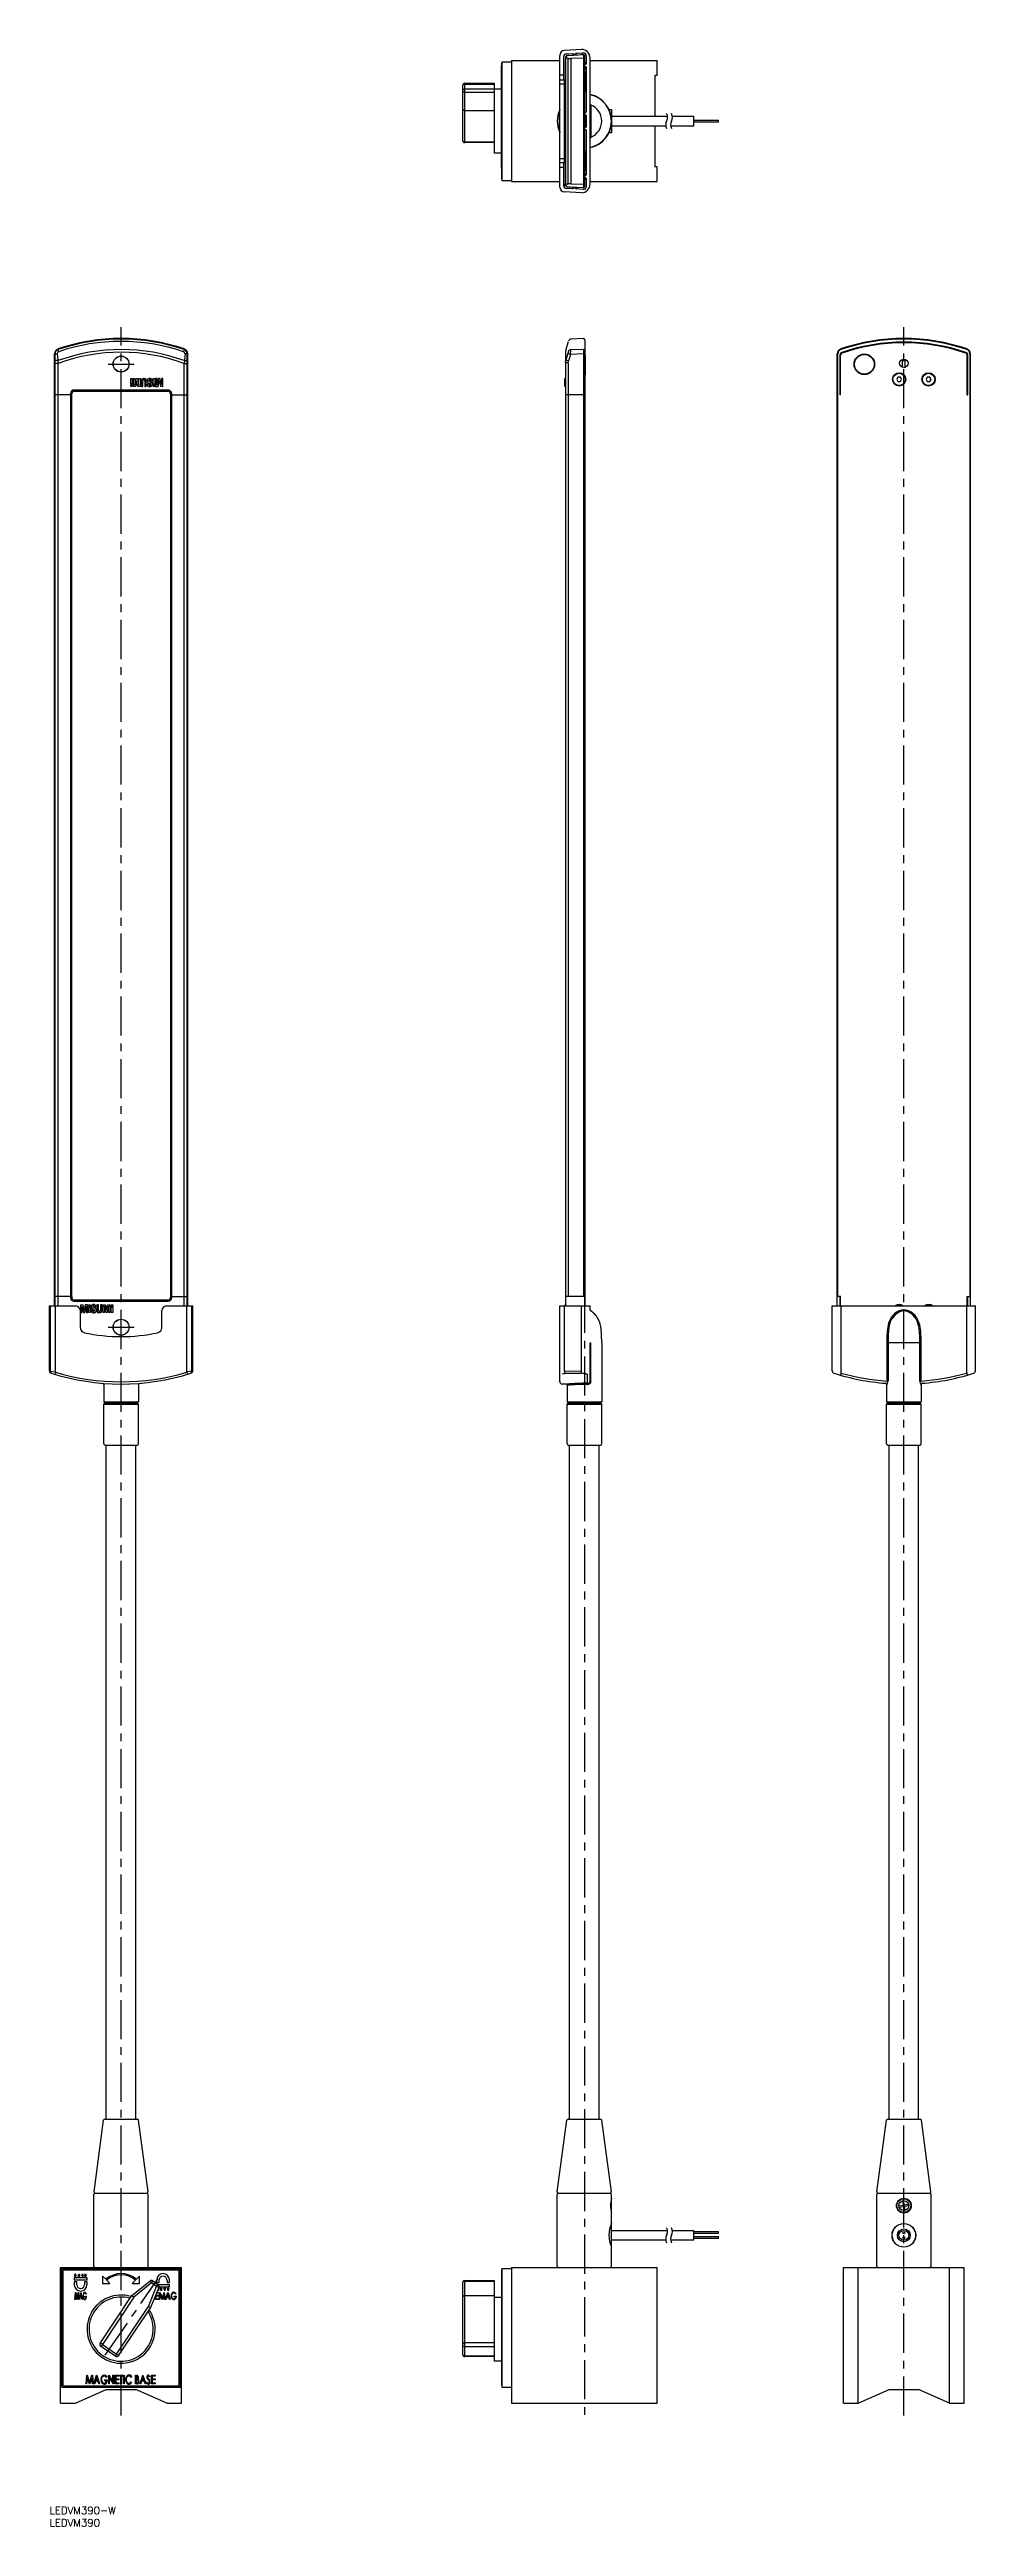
# Model space of a CAD drawing. Extents: x 0 to 375, y -8 to 995.
import ezdxf
from ezdxf.enums import TextEntityAlignment as Align

# ---------------------------------------------------------------- set-up
doc = ezdxf.new("R2010")
doc.units = 0
doc.header["$LTSCALE"] = 0.5
doc.linetypes.add('CENTER', pattern=[50.8, 31.75, -6.35, 6.35, -6.35])
doc.layers.get('0').update_dxf_attribs({"linetype": 'CONTINUOUS'})
doc.layers.add('CENTER', color=1, linetype='CENTER')
doc.styles.get("Standard").update_dxf_attribs({"font": 'txt.shx', "height": 3, "bigfont": 'bigfont.shx'})

msp = doc.modelspace()

# ---------------------------------------------------------------- texts
at = {"color": 7, "linetype": 'CONTINUOUS'}
for s, p in [('LEDVM390-W', (0, 0)), ('LEDVM390', (0, -5))]:
    msp.add_text(s, height=3, dxfattribs=at).set_placement(p, align=Align.TOP_LEFT)

# ---------------------------------------------------------------- linework, layer by layer
at = {"color": 7, "linetype": 'CONTINUOUS'}
for p, q in [((215.5, 995), (208.6, 994.6)), ((209.3, 993.2), (212, 993.4)), ((210.3, 992.6), (216.3, 992.9)), ((211.6, 993), (212, 993.4)), ((212.1, 993), (212.2, 993.2)), ((212.2, 993), (212.1, 993)), ((212.2, 993), (212.2, 993.2)), ((213.2, 993.1), (212.2, 993)), ((213.2, 993.3), (213.2, 993.1)), ((213.2, 993.3), (213.4, 993.1)), ((213.4, 993.1), (213.2, 993.1)), ((213.4, 993.5), (216.3, 993.6)), ((213.4, 993.5), (213.8, 993.1)), ((215.7, 992.9), (216.3, 993.6)), ((216.3, 992.9), (216.3, 939)), ((183.1, 989.5), (183.1, 942.5)), ((183.1, 989.5), (183.2, 989.5)), ((183.1, 988.4), (183.1, 988.4)), ((183.1, 947), (183.1, 988.4)), ((183.1, 988.2), (183.1, 988.2)), ((183.1, 987.3), (183.1, 987.3)), ((183.1, 986.2), (183.1, 986.2)), ((183.1, 985.8), (183.1, 985.8)), ((183.1, 985.5), (183.1, 985.5)), ((183.1, 985.5), (183.1, 985.5)), ((183.2, 990), (183.2, 942)), ((183.2, 990), (187.2, 990)), ((187.2, 990.5), (187.2, 941.5)), ((187.2, 990.5), (206.7, 990.5)), ((206.7, 939.3), (206.7, 992.6)), ((206.7, 984.7), (208.3, 984.7)), ((208.3, 982.7), (208.3, 992.2)), ((209, 940.5), (209, 991.4)), ((209.2, 991.5), (209.9, 991.6)), ((209.2, 940.4), (209.2, 991.5)), ((210.1, 940.9), (210.1, 991)), ((216.3, 991.5), (211.2, 991.3)), ((211.2, 991.3), (211.2, 940.6)), ((216.3, 991.5), (216.3, 991.5)), ((216.8, 939.5), (216.8, 992.4)), ((216.8, 989.8), (217.4, 989.2)), ((216.8, 989.4), (217.2, 989)), ((216.8, 989), (217.2, 989)), ((217.2, 988), (216.8, 988)), ((217.2, 988), (216.8, 987.6)), ((217.4, 987.8), (216.8, 987.2)), ((216.8, 986), (217.1, 986)), ((217.1, 982), (217.1, 986)), ((217.4, 992.6), (217.4, 989.2)), ((217.4, 987.8), (217.4, 969.7)), ((219, 940.5), (219, 991.5)), ((219, 990.5), (246.2, 990.5)), ((246.2, 984.5), (245.2, 984.5)), ((245.2, 984.5), (245.2, 968)), ((246.2, 984.5), (246.2, 990.5)), ((167.3, 980.3), (167.3, 958.3)), ((168.2, 980.9), (180.2, 980.9)), ((168.3, 981.3), (180.2, 981.3)), ((168.3, 978.9), (168.3, 980.9)), ((180.2, 978.9), (168.3, 978.9)), ((168.3, 977.7), (168.3, 978.9)), ((168.3, 977.7), (180.2, 977.7)), ((168.3, 970.3), (168.3, 977.7)), ((180.2, 981.3), (180.2, 953)), ((180.2, 979), (183.1, 979)), ((183.1, 980.4), (183.1, 980.4)), ((183.1, 979.9), (183.1, 979.9)), ((183.1, 979.7), (183.1, 979.7)), ((183.1, 979.5), (183.1, 979.5)), ((183.1, 978.8), (183.1, 978.8)), ((183.1, 978.1), (183.1, 978.1)), ((183.1, 977.7), (183.1, 977.7)), ((183.1, 973.5), (183.1, 973.5)), ((206.7, 982.7), (208.6, 982.7)), ((206.7, 981.1), (208.6, 981.1)), ((208.6, 981.1), (208.6, 982.7)), ((208.6, 950.8), (208.6, 981.1)), ((209, 982.6), (208.8, 982.6)), ((208.8, 982.6), (208.8, 982)), ((209, 982), (208.8, 982)), ((208.8, 982), (208.8, 981.4)), ((209, 981.4), (208.8, 981.4)), ((208.8, 981.4), (208.8, 980.9)), ((209, 980.9), (208.8, 980.9)), ((208.8, 980.9), (208.8, 980.4)), ((208.8, 980.4), (208.8, 979.8)), ((209, 980.4), (208.8, 980.4)), ((209, 979.8), (208.8, 979.8)), ((208.8, 979.3), (209, 979.3)), ((208.8, 978.7), (208.8, 979.3)), ((208.8, 978.7), (209, 978.7)), ((209, 978.4), (208.8, 978.4)), ((208.8, 976.3), (208.8, 978.4)), ((209, 977.3), (208.8, 977.3)), ((209, 976.3), (208.8, 976.3)), ((208.8, 976), (209, 976)), ((208.8, 973.9), (208.8, 976)), ((209, 973.9), (208.8, 973.9)), ((208.8, 973.5), (209, 973.5)), ((208.8, 972.9), (208.8, 973.5)), ((208.8, 972.3), (208.8, 972.9)), ((208.8, 972.9), (209, 972.9)), ((217.1, 978), (216.8, 978)), ((217.1, 978), (217.1, 982)), ((168.2, 970.3), (180.2, 970.3)), ((168.3, 957.5), (168.3, 970.3)), ((183.1, 972.2), (183.1, 972.2)), ((208.8, 972.3), (209, 972.3)), ((208.8, 971.8), (208.8, 972.3)), ((208.8, 971.8), (209, 971.8)), ((208.8, 971.3), (208.8, 971.8)), ((208.8, 971.3), (209, 971.3)), ((208.8, 970.7), (208.8, 971.3)), ((208.8, 970.7), (209, 970.7)), ((208.8, 969.6), (208.8, 970.2)), ((208.8, 970.2), (209, 970.2)), ((208.8, 969.6), (209, 969.6)), ((216.8, 969.7), (217.4, 969.7)), ((216.8, 969.5), (217.2, 969.5)), ((217.2, 968.5), (216.8, 968.5)), ((216.8, 963.5), (217.2, 963.5)), ((217.4, 968.3), (217, 967.9)), ((217, 967.9), (217, 964.1)), ((217, 964.1), (217.4, 963.7)), ((217.4, 968.3), (217.4, 963.7)), ((219, 969.2), (219.3, 968.9)), ((219, 967.5), (219.3, 967.5)), ((219.3, 963), (219, 962.7)), ((219.3, 972.4), (219.3, 959.5)), ((226.6, 970.7), (227.7, 970.7)), ((227.7, 967.9), (227.4, 968.3)), ((227.7, 964), (227.4, 963.7)), ((227.7, 970.7), (227.7, 961.2)), ((227.7, 968), (250.3, 968)), ((249.7, 964), (227.7, 964)), ((245.2, 964), (245.2, 947.5)), ((261, 964), (251.7, 964)), ((252.3, 968), (261, 968)), ((261, 964), (261, 968)), ((261, 966.4), (271, 966.4)), ((271, 965.6), (261, 965.6)), ((271, 965.6), (271, 966.4)), ((180.2, 957.5), (168.2, 957.5)), ((180.2, 957.3), (168.3, 957.3)), ((183.1, 953), (180.2, 953)), ((183.1, 959.7), (183.1, 959.7)), ((183.1, 958.5), (183.1, 958.5)), ((208.8, 961.7), (208.8, 962.3)), ((208.8, 962.3), (209, 962.3)), ((209, 961.7), (208.8, 961.7)), ((208.8, 958.4), (208.8, 961.2)), ((208.8, 961.2), (209, 961.2)), ((208.8, 960.3), (209, 960.3)), ((208.8, 959.8), (209, 959.8)), ((208.8, 959.4), (209, 959.4)), ((208.8, 958.4), (209, 958.4)), ((209, 958), (208.8, 958)), ((208.8, 958), (208.8, 956)), ((209, 957.4), (208.8, 957.4)), ((209, 956.6), (208.8, 956.6)), ((209, 956), (208.8, 956)), ((208.8, 955.7), (209, 955.7)), ((208.8, 953.6), (208.8, 955.7)), ((209, 955.6), (208.8, 955.6)), ((209, 954.6), (208.8, 954.6)), ((209, 953.6), (208.8, 953.6)), ((209, 953.6), (208.8, 953.6)), ((208.8, 952.6), (208.8, 953.2)), ((208.8, 953.2), (209, 953.2)), ((217.2, 962.5), (216.8, 962.5)), ((217.4, 962.3), (216.8, 962.3)), ((216.8, 954), (217.1, 954)), ((217.1, 950), (217.1, 954)), ((217.4, 962.3), (217.4, 944.2)), ((227.7, 961.2), (226.6, 961.2)), ((183.1, 952.2), (183.1, 952.2)), ((183.1, 952), (183.1, 952)), ((183.1, 951.8), (183.1, 951.8)), ((183.1, 951.3), (183.1, 951.3)), ((183.1, 951.1), (183.1, 951.1)), ((183.1, 950.8), (183.1, 950.8)), ((183.1, 950.6), (183.1, 950.6)), ((183.1, 950.1), (183.1, 950.1)), ((183.1, 949.9), (183.1, 949.9)), ((183.1, 949.4), (183.1, 949.4)), ((183.1, 949.2), (183.1, 949.2)), ((183.1, 948.7), (183.1, 948.7)), ((183.1, 948.5), (183.1, 948.5)), ((183.1, 947.9), (183.1, 947.9)), ((183.1, 947.7), (183.1, 947.7)), ((183.1, 947.2), (183.1, 947.2)), ((183.1, 947), (183.1, 947)), ((206.7, 950.8), (208.6, 950.8)), ((206.7, 949.2), (208.6, 949.2)), ((208.3, 947.2), (206.7, 947.2)), ((208.3, 939.7), (208.3, 949.2)), ((208.6, 949.2), (208.6, 950.8)), ((209, 952.6), (208.8, 952.6)), ((209, 952.1), (208.8, 952.1)), ((208.8, 949.3), (208.8, 952.1)), ((209, 951.2), (208.8, 951.2)), ((209, 950.7), (208.8, 950.7)), ((209, 950.3), (208.8, 950.3)), ((208.8, 949.3), (209, 949.3)), ((217.1, 946), (216.8, 946)), ((216.8, 944.8), (217.4, 944.2)), ((216.8, 944.4), (217.2, 944)), ((216.8, 944), (217.2, 944)), ((217.2, 943), (216.8, 943)), ((217.2, 943), (216.8, 942.6)), ((217.1, 946), (217.1, 950)), ((246.2, 947.5), (245.2, 947.5)), ((246.2, 941.5), (246.2, 947.5)), ((183.1, 942.5), (183.2, 942.5)), ((183.2, 942), (187.2, 942)), ((187.2, 941.5), (206.7, 941.5)), ((208.3, 939.7), (209, 940.4)), ((215.5, 937), (208.6, 937.3)), ((209, 940.5), (209.2, 940.4)), ((209.9, 940.4), (209.2, 940.4)), ((212, 938.6), (209.3, 938.7)), ((211, 939.3), (210.1, 939.3)), ((216.3, 939), (211, 939.3)), ((216.3, 939), (211, 939.3)), ((211.2, 940.6), (216.3, 940.4)), ((212, 938.6), (211.7, 938.9)), ((212.2, 938.8), (212.1, 938.9)), ((212.1, 938.9), (212.2, 938.9)), ((212.2, 938.9), (213.2, 938.9)), ((212.2, 938.8), (212.2, 938.9)), ((213.2, 938.9), (213.2, 938.7)), ((213.4, 938.9), (213.2, 938.7)), ((213.2, 938.9), (213.4, 938.9)), ((213.8, 938.8), (213.4, 938.5)), ((216.3, 938.3), (213.4, 938.5)), ((216.3, 940.4), (216.3, 940.4)), ((217.4, 942.8), (216.8, 942.2)), ((217.4, 942.8), (217.4, 939.3)), ((219, 941.5), (246.2, 941.5)), ((3.4, 873.7), (3.7, 872.6)), ((54.6, 873.7), (54.3, 872.6)), ((209.2, 873.2), (210.2, 876.8)), ((210.2, 872.7), (209.2, 869.3)), ((211, 871.5), (211.2, 873.5)), ((211.2, 873.5), (216.3, 873.6)), ((216.3, 877.9), (211.3, 877.7)), ((216.3, 873.6), (216.3, 873.6)), ((216.3, 873.6), (216.3, 855.1)), ((216.8, 877.4), (216.8, 486.2)), ((320.5, 873.7), (320.6, 873.4)), ((371.8, 873.7), (371.7, 873.4)), ((2, 486.2), (2, 871.8)), ((2, 871.8), (3.1, 871.8)), ((2.3, 867.8), (2.3, 871.8)), ((3.4, 869), (2.3, 869)), ((3.5, 867.8), (2.3, 867.8)), ((2.3, 486.2), (2.3, 867.8)), ((3.1, 871.8), (3.5, 867.8)), ((3.5, 486.2), (3.5, 867.8)), ((54.9, 871.8), (54.5, 867.8)), ((54.5, 486.2), (54.5, 867.8)), ((54.5, 867.8), (55.7, 867.8)), ((54.6, 869), (55.7, 869)), ((56, 871.8), (54.9, 871.8)), ((55.7, 867.8), (55.7, 871.8)), ((55.7, 486.2), (55.7, 867.8)), ((56, 486.2), (56, 871.8)), ((209, 872.1), (209, 486.2)), ((209, 868.1), (209.2, 869.3)), ((210.1, 868.1), (209, 868.1)), ((209.2, 869.3), (210.3, 868.9)), ((211, 871.5), (209.9, 871.9)), ((210.1, 868.1), (210.3, 868.9)), ((210.1, 868.1), (210.1, 855.1)), ((211, 871.5), (210.3, 868.9)), ((216.3, 871.7), (211, 871.5)), ((216.8, 871.7), (216.3, 871.7)), ((216.8, 871.2), (217.1, 871.2)), ((217.1, 863.2), (216.8, 863.2)), ((217.1, 863.2), (217.1, 871.2)), ((319.1, 486.2), (319.1, 871.8)), ((319.1, 871.8), (319.4, 871.8)), ((319.4, 490.1), (319.4, 871.8)), ((320.3, 855.1), (320.3, 871.4)), ((320.3, 871.4), (320.5, 871.3)), ((320.5, 855.1), (320.5, 871.3)), ((345.6, 866.3), (345.6, 869.5)), ((346.1, 866.2), (346.6, 866.3)), ((346.6, 866.3), (346.6, 869.5)), ((372, 871.4), (371.7, 871.3)), ((371.7, 855.1), (371.7, 871.3)), ((372, 855.1), (372, 871.4)), ((373.1, 871.8), (372.9, 871.8)), ((372.9, 490.1), (372.9, 871.8)), ((373.1, 486.2), (373.1, 871.8)), ((9, 855.1), (2, 855.1)), ((8.5, 855.1), (8.5, 855.6)), ((8.5, 855.6), (9, 855.6)), ((8.5, 855.1), (8.5, 490.1)), ((9, 855.1), (9, 855.6)), ((9, 855.6), (9, 855.6)), ((9, 855.1), (9, 855.6)), ((9, 490.1), (9, 855.1)), ((48, 857.1), (10, 857.1)), ((10, 857.1), (10, 856.6)), ((10, 856.6), (48, 856.6)), ((10, 856.6), (10, 856.6)), ((10, 856.6), (48, 856.6)), ((32.9, 859.5), (32.9, 861.7)), ((32.9, 861.7), (33.5, 861.7)), ((33.5, 859.5), (32.9, 859.5)), ((32.9, 859.2), (33.5, 859.2)), ((32.9, 858.5), (32.9, 859.2)), ((33.5, 858.5), (32.9, 858.5)), ((33.5, 861.7), (33.5, 859.5)), ((33.5, 859.2), (33.5, 858.5)), ((34, 858.5), (34, 861.7)), ((34, 861.7), (34.5, 861.7)), ((34.9, 858.5), (34, 858.5)), ((34.5, 861.7), (34.5, 859.1)), ((34.5, 859.1), (35.1, 861.7)), ((35.3, 860.8), (34.9, 858.5)), ((35.1, 861.7), (35.6, 861.7)), ((35.8, 858.5), (35.3, 860.8)), ((35.6, 861.7), (36.2, 859.1)), ((36.8, 858.5), (35.8, 858.5)), ((36.2, 859.1), (36.2, 861.7)), ((36.2, 861.7), (36.8, 861.7)), ((36.8, 861.7), (36.8, 858.5)), ((37.2, 860.7), (37.2, 858.5)), ((37.2, 858.5), (37.8, 858.5)), ((37.8, 858.5), (37.8, 860.7)), ((38.6, 860.7), (38.6, 858.5)), ((38.6, 858.5), (39.2, 858.5)), ((39.2, 858.5), (39.2, 860.7)), ((39.6, 859.4), (39.6, 859.2)), ((40.2, 859.4), (39.6, 859.4)), ((40.1, 859.9), (40.6, 859.7)), ((40.2, 859.4), (40.3, 859.3)), ((41, 860.8), (41, 860.7)), ((41, 860.7), (41.6, 860.7)), ((41.6, 860.7), (41.6, 860.8)), ((42, 861.7), (42.6, 861.7)), ((42, 859.5), (42, 861.7)), ((42.6, 859.5), (42, 859.5)), ((42, 858.5), (42, 859.2)), ((42, 859.2), (42.6, 859.2)), ((42.6, 858.5), (42, 858.5)), ((42.6, 861.7), (42.6, 859.5)), ((42.6, 859.2), (42.6, 858.5)), ((43, 861.7), (43, 858.5)), ((43.6, 861.7), (43, 861.7)), ((43, 858.5), (44, 858.5)), ((43.6, 859.1), (43.6, 861.7)), ((44.2, 861.7), (43.6, 859.1)), ((44, 858.5), (44.5, 860.8)), ((44.7, 861.7), (44.2, 861.7)), ((44.5, 860.8), (44.9, 858.5)), ((45.3, 859.2), (44.7, 861.7)), ((45.9, 858.5), (44.9, 858.5)), ((45.9, 861.7), (45.3, 861.7)), ((45.3, 861.7), (45.3, 859.2)), ((45.9, 858.5), (45.9, 861.7)), ((48, 857.1), (48, 856.6)), ((48, 856.6), (48, 856.6)), ((49, 855.6), (49, 855.1)), ((49, 855.6), (49, 855.6)), ((49, 855.6), (49, 855.1)), ((49.5, 855.6), (49, 855.6)), ((49, 855.1), (49, 490.1)), ((49, 855.1), (56, 855.1)), ((49.5, 855.1), (49.5, 855.6)), ((49.5, 490.1), (49.5, 855.1)), ((208.8, 861.7), (209, 861.7)), ((208.8, 861.7), (209, 861.7)), ((208.8, 859.5), (208.8, 861.7)), ((209, 861.7), (208.8, 861.7)), ((208.8, 859.2), (208.8, 859.5)), ((208.8, 859.5), (209, 859.5)), ((208.8, 858.5), (208.8, 859.2)), ((208.8, 859.2), (209, 859.2)), ((208.8, 858.5), (209, 858.5)), ((209, 858.5), (208.8, 858.5)), ((210.1, 855.1), (209, 855.1)), ((210.1, 855.1), (210.1, 490.1)), ((216.3, 855.1), (210.1, 855.1)), ((216.3, 855.1), (210.1, 855.1)), ((216.3, 855.1), (216.3, 490.1)), ((216.3, 855.1), (216.8, 855.1)), ((320.5, 855.1), (320.3, 855.1)), ((343.7, 862.3), (343.2, 861.4)), ((343.2, 861.4), (343.7, 860.5)), ((344.7, 862.3), (343.7, 862.3)), ((343.7, 860.5), (344.7, 860.5)), ((345.2, 861.4), (344.7, 862.3)), ((344.7, 860.5), (345.2, 861.4)), ((355.6, 862.3), (355.1, 861.4)), ((355.1, 861.4), (355.6, 860.5)), ((356.6, 862.3), (355.6, 862.3)), ((355.6, 860.5), (356.6, 860.5)), ((357.1, 861.4), (356.6, 862.3)), ((356.6, 860.5), (357.1, 861.4)), ((371.7, 855.1), (372, 855.1)), ((0, 459.9), (0, 486.2)), ((0, 486.2), (10.5, 486.2)), ((0.4, 459.8), (0.4, 486.2)), ((9, 490.1), (2, 490.1)), ((2.4, 459.5), (2.4, 486.2)), ((8.5, 490.1), (8.5, 489.6)), ((8.5, 489.6), (9, 489.6)), ((9, 490.1), (9, 489.6)), ((9, 489.6), (9, 490.1)), ((9, 489.6), (9, 489.6)), ((48, 488.6), (10, 488.6)), ((10, 488.6), (10, 488.6)), ((48, 488.6), (10, 488.6)), ((10, 488.6), (10, 488.1)), ((10, 488.1), (48, 488.1)), ((12.5, 477.4), (12.5, 484.2)), ((12.6, 486.7), (12.6, 483.5)), ((12.6, 486.7), (13.6, 486.7)), ((12.6, 483.5), (13.2, 483.5)), ((13.2, 486), (13.8, 483.5)), ((13.2, 483.5), (13.2, 486)), ((14, 484.5), (13.6, 486.7)), ((13.8, 483.5), (14.3, 483.5)), ((14.5, 486.7), (14, 484.5)), ((14.3, 483.5), (14.8, 486.1)), ((15.4, 486.7), (14.5, 486.7)), ((14.8, 486.1), (14.8, 483.5)), ((14.8, 483.5), (15.4, 483.5)), ((15.4, 483.5), (15.4, 486.7)), ((15.9, 486), (15.9, 486.7)), ((15.9, 486.7), (16.5, 486.7)), ((16.5, 486), (15.9, 486)), ((15.9, 485.7), (16.5, 485.7)), ((15.9, 483.5), (15.9, 485.7)), ((16.5, 483.5), (15.9, 483.5)), ((16.5, 486.7), (16.5, 486)), ((16.5, 485.7), (16.5, 483.5)), ((16.8, 484.5), (16.8, 484.4)), ((17.5, 484.5), (16.8, 484.5)), ((17.4, 485), (17.9, 484.8)), ((17.5, 484.4), (17.5, 484.5)), ((17.5, 484.3), (17.5, 484.4)), ((18.3, 485.3), (17.8, 485.5)), ((18.2, 485.8), (18.2, 485.9)), ((18.2, 485.8), (18.8, 485.8)), ((18.8, 485.8), (18.8, 485.9)), ((19.2, 486.7), (19.2, 484.5)), ((19.9, 486.7), (19.2, 486.7)), ((19.9, 484.5), (19.9, 486.7)), ((20.6, 486.7), (20.6, 484.5)), ((21.3, 486.7), (20.6, 486.7)), ((21.3, 484.5), (21.3, 486.7)), ((21.7, 483.5), (21.7, 486.7)), ((21.7, 486.7), (22.7, 486.7)), ((22.3, 483.5), (21.7, 483.5)), ((22.3, 486.1), (22.3, 483.5)), ((22.9, 483.5), (22.3, 486.1)), ((22.7, 486.7), (23.1, 484.5)), ((23.4, 483.5), (22.9, 483.5)), ((23.1, 484.5), (23.6, 486.7)), ((23.9, 486.1), (23.4, 483.5)), ((23.6, 486.7), (24.5, 486.7)), ((23.9, 483.5), (23.9, 486.1)), ((24.5, 483.5), (23.9, 483.5)), ((24.5, 486.7), (24.5, 483.5)), ((25, 486.7), (25.6, 486.7)), ((25, 486), (25, 486.7)), ((25.6, 486), (25, 486)), ((25, 485.7), (25.6, 485.7)), ((25, 483.5), (25, 485.7)), ((25.6, 483.5), (25, 483.5)), ((25.6, 486.7), (25.6, 486)), ((25.6, 485.7), (25.6, 483.5)), ((45.5, 477.4), (45.5, 484.2)), ((47.5, 486.2), (58, 486.2)), ((48, 488.6), (48, 488.6)), ((48, 488.6), (48, 488.1)), ((49, 490.1), (49, 489.6)), ((49, 490.1), (49, 489.6)), ((49, 490.1), (56, 490.1)), ((49, 489.6), (49, 489.6)), ((49, 489.6), (49.5, 489.6)), ((49.5, 489.6), (49.5, 490.1)), ((55.6, 459.5), (55.6, 486.2)), ((57.6, 459.8), (57.6, 486.2)), ((58, 459.9), (58, 486.2)), ((206.7, 486.2), (219, 486.2)), ((206.7, 455.6), (206.7, 486.2)), ((208.6, 459.8), (208.6, 486.2)), ((208.8, 486.7), (209, 486.7)), ((208.8, 486.7), (208.8, 486.2)), ((216.8, 490.1), (209, 490.1)), ((215.4, 486.2), (215.4, 459.9)), ((219, 484.6), (219, 486.2)), ((317.1, 459.9), (317.1, 486.2)), ((317.1, 486.2), (375.1, 486.2)), ((320.5, 490.1), (319.1, 490.1)), ((320.3, 486.2), (320.3, 490.1)), ((320.5, 486.2), (320.5, 490.1)), ((320.7, 459.1), (320.7, 486.2)), ((371.6, 459.1), (371.6, 486.2)), ((371.7, 486.2), (371.7, 490.1)), ((371.7, 490.1), (373.1, 490.1)), ((372, 486.2), (372, 490.1)), ((375.1, 459.9), (375.1, 486.2)), ((219, 471.3), (219.3, 471.3)), ((219, 455.8), (219, 471.3)), ((219.3, 455.8), (219.3, 471.3)), ((223.7, 471.3), (223.7, 447.4)), ((339.2, 471.3), (339.2, 455.8)), ((353.1, 471.3), (339.2, 471.3)), ((339.7, 471.3), (339.7, 455.8)), ((352.6, 455.8), (352.6, 471.3)), ((353.1, 455.8), (353.1, 471.3)), ((0, 459.9), (0.4, 459.8)), ((0.4, 459.8), (2.4, 459.5)), ((2.4, 459.5), (2.1, 458.5)), ((22, 454.4), (22, 447.4)), ((36, 454.4), (36, 447.4)), ((57.6, 459.8), (55.6, 459.5)), ((55.6, 459.5), (55.9, 458.5)), ((58, 459.9), (57.6, 459.8)), ((209.2, 454.6), (207.7, 454.6)), ((208.6, 459.8), (215.4, 459.9)), ((215.4, 458.9), (208.7, 458.8)), ((209.7, 454.1), (209.7, 447.4)), ((218.3, 454.4), (217.9, 454.4)), ((218, 454.9), (218, 458.2)), ((219.3, 455.8), (219, 455.8)), ((320.7, 459.1), (320.4, 458.2)), ((339.1, 454.4), (339.1, 447.4)), ((339.2, 455.8), (339.7, 455.8)), ((339.3, 454.4), (339.2, 454.4)), ((339.2, 454.4), (339.2, 454.4)), ((353.1, 455.8), (352.6, 455.8)), ((352.9, 454.4), (353, 454.4)), ((353, 454.4), (353, 454.4)), ((353.1, 454.4), (353.1, 447.4)), ((371.6, 459.1), (371.8, 458.2)), ((22, 447.4), (36, 447.4)), ((22.5, 446.9), (22, 447.4)), ((22.5, 446.9), (22, 446.4)), ((22, 446.4), (36, 446.4)), ((22, 430.4), (22, 446.4)), ((22.5, 446.9), (35.5, 446.9)), ((35.5, 446.9), (36, 447.4)), ((35.5, 446.9), (36, 446.4)), ((36, 430.4), (36, 446.4)), ((209.7, 447.4), (223.7, 447.4)), ((210.2, 446.9), (209.7, 447.4)), ((210.2, 446.9), (209.7, 446.4)), ((209.7, 446.4), (223.7, 446.4)), ((209.7, 430.4), (209.7, 446.4)), ((210.2, 446.9), (223.2, 446.9)), ((223.2, 446.9), (223.7, 447.4)), ((223.2, 446.9), (223.7, 446.4)), ((223.7, 430.4), (223.7, 446.4)), ((339.1, 447.4), (353.1, 447.4)), ((339.6, 446.9), (339.1, 447.4)), ((339.6, 446.9), (339.1, 446.4)), ((339.1, 446.4), (353.1, 446.4)), ((339.1, 430.4), (339.1, 446.4)), ((339.6, 446.9), (352.6, 446.9)), ((352.6, 446.9), (353.1, 447.4)), ((352.6, 446.9), (353.1, 446.4)), ((353.1, 430.4), (353.1, 446.4)), ((22.5, 429.9), (35.5, 429.9)), ((23, 156.9), (23, 429.9)), ((35, 156.9), (35, 429.9)), ((210.2, 429.9), (223.2, 429.9)), ((210.7, 156.9), (210.7, 429.9)), ((222.7, 156.9), (222.7, 429.9)), ((339.6, 429.9), (352.6, 429.9)), ((340.1, 156.9), (340.1, 429.9)), ((352.1, 156.9), (352.1, 429.9)), ((18.1, 127.5), (21.9, 156.5)), ((22.4, 156.9), (35.6, 156.9)), ((39.9, 127.5), (36.1, 156.5)), ((205.7, 127.5), (209.6, 156.5)), ((210.1, 156.9), (223.2, 156.9)), ((227.6, 127.5), (223.7, 156.5)), ((335.2, 127.5), (339.1, 156.5)), ((339.6, 156.9), (352.7, 156.9)), ((357, 127.5), (353.2, 156.5)), ((18, 97.4), (18, 126.4)), ((18.5, 126.9), (39.5, 126.9)), ((40, 97.4), (40, 126.4)), ((205.7, 97.4), (205.7, 126.4)), ((206.2, 126.9), (227.2, 126.9)), ((227.7, 97.4), (227.7, 126.4)), ((335.1, 97.4), (335.1, 126.4)), ((335.6, 126.9), (356.6, 126.9)), ((344.1, 121.8), (345.8, 122.1)), ((344.2, 121.3), (344.1, 121.8)), ((344.2, 121.3), (345.9, 121.6)), ((346, 123.9), (345.5, 123.8)), ((345.5, 123.8), (345.8, 122.1)), ((345.9, 121.6), (346.2, 120)), ((346.3, 122.2), (346, 123.9)), ((346.3, 122.2), (348, 122.5)), ((346.4, 121.7), (348.1, 122)), ((346.7, 120), (346.4, 121.7)), ((348.1, 122), (348, 122.5)), ((357.1, 97.4), (357.1, 126.4)), ((227.7, 111.9), (250.3, 111.9)), ((252.3, 111.9), (261, 111.9)), ((261, 107.9), (261, 111.9)), ((261, 111.4), (271, 111.4)), ((271, 110.6), (261, 110.6)), ((271, 110.6), (271, 111.4)), ((344.1, 109.9), (344.1, 111.6)), ((346.2, 120), (346.7, 120)), ((348.1, 109.9), (348.1, 111.6)), ((249.7, 107.9), (227.7, 107.9)), ((261, 107.9), (251.7, 107.9)), ((261, 109.4), (271, 109.4)), ((271, 108.6), (261, 108.6)), ((271, 108.6), (271, 109.4)), ((4.5, 96.9), (53.5, 96.9)), ((4.5, 41.9), (4.5, 96.9)), ((5, 96.4), (53, 96.4)), ((5, 48.4), (5, 96.4)), ((5.5, 95.9), (52.5, 95.9)), ((5.5, 48.9), (5.5, 95.9)), ((10, 93.6), (10.5, 93.2)), ((10.2, 93.6), (10, 93.6)), ((15.2, 92.7), (10, 92.7)), ((10, 92.7), (10, 91.9)), ((10, 91.9), (15.2, 91.9)), ((11, 91), (10, 91)), ((10, 91), (10, 89.9)), ((10.2, 94.1), (10.2, 93.6)), ((10.7, 94.1), (10.2, 94.1)), ((10.5, 93.2), (10.9, 93.6)), ((10.7, 93.6), (10.7, 94.1)), ((10.9, 93.6), (10.7, 93.6)), ((11, 89.9), (11, 91)), ((11.5, 93.6), (12, 93.2)), ((11.7, 93.6), (11.5, 93.6)), ((11.7, 94), (11.7, 93.6)), ((12.2, 94), (11.7, 94)), ((12, 93.2), (12.4, 93.6)), ((12.2, 93.6), (12.2, 94)), ((12.4, 93.6), (12.2, 93.6)), ((12.9, 93.6), (13.4, 93.2)), ((13.1, 93.6), (12.9, 93.6)), ((13.1, 94), (13.1, 93.6)), ((13.6, 94), (13.1, 94)), ((13.4, 93.2), (13.8, 93.6)), ((13.6, 93.6), (13.6, 94)), ((13.8, 93.6), (13.6, 93.6)), ((14.3, 93.6), (14.1, 93.6)), ((14.1, 93.6), (14.6, 93.2)), ((14.2, 91), (14.2, 89.9)), ((15.2, 91), (14.2, 91)), ((14.3, 94), (14.3, 93.6)), ((14.8, 94), (14.3, 94)), ((14.6, 93.2), (15, 93.6)), ((14.8, 93.6), (14.8, 94)), ((15, 93.6), (14.8, 93.6)), ((15.2, 91.9), (15.2, 92.7)), ((15.2, 89.9), (15.2, 91)), ((21.5, 93.4), (21.5, 90.4)), ((22.8, 92.1), (21.5, 93.4)), ((21.5, 90.4), (24.5, 90.4)), ((24.5, 90.4), (23.1, 91.8)), ((33.4, 85.5), (40.7, 91.3)), ((34.9, 91.7), (33.5, 90.4)), ((33.5, 90.4), (36.5, 90.4)), ((41.3, 90.6), (34.1, 84.8)), ((36.5, 93.4), (35.2, 92.1)), ((36.5, 90.4), (36.5, 93.4)), ((40.7, 91.3), (41.3, 90.6)), ((41.3, 90.6), (41.9, 91.4)), ((43.4, 89.2), (41.3, 90.6)), ((41.9, 91.4), (43.9, 90)), ((43.4, 91.8), (43.4, 90.8)), ((43.4, 90.8), (44.4, 90.8)), ((44.4, 90.8), (44.4, 91.8)), ((47.6, 91.8), (47.6, 90.8)), ((47.6, 90.8), (48.6, 90.8)), ((48.6, 90.8), (48.6, 91.8)), ((52.5, 48.9), (52.5, 95.9)), ((53, 48.4), (53, 96.4)), ((53.5, 41.9), (53.5, 96.9)), ((167.3, 90.6), (167.3, 61.8)), ((168.2, 91.3), (180.2, 91.3)), ((168.3, 91.6), (180.2, 91.6)), ((168.3, 61), (168.3, 91.3)), ((180.2, 91.6), (180.2, 58.9)), ((183.1, 95.9), (183.1, 48.9)), ((183.1, 95.9), (183.2, 95.9)), ((183.1, 94.4), (183.1, 94.4)), ((183.1, 94.4), (183.1, 49.7)), ((183.1, 94.1), (183.1, 94.1)), ((183.1, 93.6), (183.1, 93.6)), ((183.1, 93.2), (183.1, 93.2)), ((183.1, 93.2), (183.1, 93.2)), ((183.1, 93.2), (183.1, 93.2)), ((183.1, 92.7), (183.1, 92.7)), ((183.1, 91.9), (183.1, 91.9)), ((183.1, 91), (183.1, 91)), ((183.2, 96.4), (183.2, 48.4)), ((183.2, 96.4), (187.2, 96.4)), ((187.2, 96.9), (187.2, 41.9)), ((187.2, 96.9), (246.2, 96.9)), ((246.2, 41.9), (246.2, 96.9)), ((321.6, 41.9), (321.6, 96.9)), ((321.6, 96.9), (370.6, 96.9)), ((327.6, 41.9), (327.6, 96.9)), ((364.6, 41.9), (364.6, 96.9)), ((370.6, 41.9), (370.6, 96.9)), ((10.3, 83.9), (10.5, 86.8)), ((10.5, 83.9), (10.3, 83.9)), ((10.5, 86.8), (10.6, 86.8)), ((10.6, 86), (10.5, 83.9)), ((10.6, 86.8), (11.1, 84.4)), ((11.1, 83.9), (10.6, 86)), ((11.1, 84.4), (11.6, 86.8)), ((11.6, 86), (11.1, 83.9)), ((11.1, 83.9), (11.1, 83.9)), ((11.6, 86.8), (11.7, 86.8)), ((11.7, 83.9), (11.6, 86)), ((11.7, 86.8), (11.9, 83.9)), ((11.9, 83.9), (11.7, 83.9)), ((12.1, 83.9), (12.7, 86.8)), ((12.2, 83.9), (12.1, 83.9)), ((12.4, 84.8), (12.2, 83.9)), ((13, 84.8), (12.4, 84.8)), ((12.7, 86.1), (12.5, 85.1)), ((12.5, 85.1), (12.9, 85.1)), ((12.7, 86.8), (13.3, 83.9)), ((12.7, 86.8), (12.7, 86.8)), ((12.9, 85.1), (12.7, 86.1)), ((13.2, 83.9), (13, 84.8)), ((13.3, 83.9), (13.2, 83.9)), ((14.4, 85), (14.4, 85.3)), ((14.4, 85.3), (15, 85.3)), ((14.9, 85), (14.4, 85)), ((15, 86.3), (14.8, 86.1)), ((20.6, 66.3), (33.4, 85.5)), ((34.1, 84.8), (21.4, 65.7)), ((27.2, 61.8), (40.1, 81.1)), ((40.9, 80.6), (28, 61.3)), ((33.4, 85.5), (34.1, 84.8)), ((40.1, 81.1), (43.4, 89.2)), ((40.9, 80.6), (40.1, 81.1)), ((44.3, 88.8), (40.9, 80.6)), ((42.9, 83.9), (42.9, 85.4)), ((44.1, 83.9), (42.9, 83.9)), ((43.1, 86), (43.1, 85.6)), ((43.1, 85.6), (44.1, 85.6)), ((44.1, 85.3), (43.1, 85.3)), ((43.1, 85.3), (43.1, 84.2)), ((43.1, 84.2), (44.1, 84.2)), ((44.1, 86.5), (43.3, 86.5)), ((43.4, 89.2), (43.9, 90)), ((44.3, 88.8), (43.4, 89.2)), ((43.5, 86.8), (44.1, 86.8)), ((43.9, 87.7), (44.3, 87.7)), ((44.1, 86.8), (44.1, 86.5)), ((44.1, 85.6), (44.1, 85.3)), ((44.1, 84.2), (44.1, 83.9)), ((48.6, 89.8), (44.2, 89.8)), ((44.5, 88.2), (44.2, 88.4)), ((44.3, 88.2), (44.5, 88.2)), ((44.3, 87.7), (44.3, 88.2)), ((44.4, 89), (48.6, 89)), ((44.4, 83.9), (44.7, 86.8)), ((44.6, 83.9), (44.4, 83.9)), ((44.8, 86), (44.6, 83.9)), ((44.7, 86.8), (44.8, 86.8)), ((45.2, 88.6), (44.8, 88.2)), ((44.8, 88.2), (45, 88.2)), ((44.8, 86.8), (45.6, 84.4)), ((45.5, 83.9), (44.8, 86)), ((45, 88.2), (45, 87.7)), ((45, 87.7), (45.5, 87.7)), ((45.7, 88.2), (45.2, 88.6)), ((45.5, 88.2), (45.7, 88.2)), ((45.5, 87.7), (45.5, 88.2)), ((45.6, 83.9), (45.5, 83.9)), ((45.6, 84.4), (46.4, 86.8)), ((46.3, 86), (45.6, 83.9)), ((46.6, 88.6), (46.2, 88.2)), ((46.2, 88.2), (46.4, 88.2)), ((46.5, 83.9), (46.3, 86)), ((46.4, 88.2), (46.4, 87.7)), ((46.4, 87.7), (46.9, 87.7)), ((46.4, 86.8), (46.5, 86.8)), ((46.5, 86.8), (46.8, 83.9)), ((46.8, 83.9), (46.5, 83.9)), ((47.1, 88.2), (46.6, 88.6)), ((46.9, 88.2), (47.1, 88.2)), ((46.9, 87.7), (46.9, 88.2)), ((47, 83.9), (47.9, 86.8)), ((47.2, 83.9), (47, 83.9)), ((47.5, 84.8), (47.2, 83.9)), ((48.3, 84.8), (47.5, 84.8)), ((48.1, 88.6), (47.6, 88.2)), ((47.6, 88.2), (47.8, 88.2)), ((47.9, 86.1), (47.6, 85.1)), ((47.6, 85.1), (48.2, 85.1)), ((47.8, 88.2), (47.8, 87.7)), ((47.8, 87.7), (48.3, 87.7)), ((47.9, 86.8), (48, 86.8)), ((48.2, 85.1), (47.9, 86.1)), ((48, 86.8), (48.9, 83.9)), ((48.5, 88.2), (48.1, 88.6)), ((48.3, 88.2), (48.5, 88.2)), ((48.3, 87.7), (48.3, 88.2)), ((48.6, 83.9), (48.3, 84.8)), ((48.6, 89), (48.6, 89.8)), ((48.9, 83.9), (48.6, 83.9)), ((50.5, 85), (50.5, 85.3)), ((50.5, 85.3), (51.4, 85.3)), ((51.2, 85), (50.5, 85)), ((51.2, 86.3), (51.1, 86.1)), ((168.2, 85.5), (180.2, 85.5)), ((180.2, 84.9), (183.1, 84.9)), ((183.1, 89.9), (183.1, 89.9)), ((183.1, 87.4), (183.1, 87.4)), ((183.1, 86.8), (183.1, 86.8)), ((183.1, 83.9), (183.1, 83.9)), ((21.4, 65.7), (20.6, 66.3)), ((21.4, 65.7), (20.8, 64.9)), ((26.7, 61), (20.8, 64.9)), ((21.4, 65.7), (27.2, 61.8)), ((27.2, 61.8), (26.7, 61)), ((27.2, 61.8), (28, 61.3)), ((168.2, 64.9), (180.2, 64.9)), ((180.2, 61), (168.2, 61)), ((180.2, 66.3), (168.3, 66.3)), ((180.2, 60.8), (168.3, 60.8)), ((14.8, 49.7), (15.1, 53.2)), ((15.3, 52.2), (15, 49.7)), ((15.1, 53.2), (15.2, 53.2)), ((15.2, 53.2), (16.2, 50.3)), ((16.2, 49.7), (15.3, 52.2)), ((16.2, 50.3), (17.2, 53.2)), ((17.2, 52.2), (16.3, 49.7)), ((17.2, 53.2), (17.4, 53.2)), ((17.4, 49.7), (17.2, 52.2)), ((17.4, 53.2), (17.7, 49.7)), ((18, 49.7), (19.1, 53.2)), ((18.7, 50.8), (18.3, 49.7)), ((19.6, 50.8), (18.7, 50.8)), ((19.1, 52.4), (18.8, 51.2)), ((18.8, 51.2), (19.5, 51.2)), ((19.1, 53.2), (19.2, 53.2)), ((19.5, 51.2), (19.1, 52.4)), ((19.2, 53.2), (20.3, 49.7)), ((20, 49.7), (19.6, 50.8)), ((22.4, 51), (22.4, 51.4)), ((22.4, 51.4), (23.4, 51.4)), ((23.2, 51), (22.4, 51)), ((23.3, 52.6), (23.1, 52.4)), ((24, 49.7), (24, 53.2)), ((24, 53.2), (24, 53.2)), ((24, 53.2), (25.7, 50.6)), ((24.2, 52.3), (24.2, 49.7)), ((25.9, 49.7), (24.2, 52.3)), ((25.7, 50.6), (25.7, 53.2)), ((25.7, 53.2), (26, 53.2)), ((26, 53.2), (26, 49.7)), ((26.6, 53.2), (28.1, 53.2)), ((26.6, 49.7), (26.6, 53.2)), ((26.9, 52.8), (26.9, 51.8)), ((28.1, 52.8), (26.9, 52.8)), ((26.9, 51.8), (28.1, 51.8)), ((28.1, 51.4), (26.9, 51.4)), ((26.9, 51.4), (26.9, 50.1)), ((28.1, 53.2), (28.1, 52.8)), ((28.1, 51.8), (28.1, 51.4)), ((28.3, 52.8), (28.3, 53.2)), ((28.3, 53.2), (29.7, 53.2)), ((28.9, 52.8), (28.3, 52.8)), ((28.9, 49.7), (28.9, 52.8)), ((29.7, 52.8), (29.1, 52.8)), ((29.1, 52.8), (29.1, 49.7)), ((29.7, 53.2), (29.7, 52.8)), ((30.1, 53.2), (30.3, 53.2)), ((30.1, 49.7), (30.1, 53.2)), ((30.3, 53.2), (30.3, 49.7)), ((33.3, 52.6), (33.1, 52.4)), ((33.1, 50.6), (33.3, 50.3)), ((34.8, 53.2), (35.3, 53.2)), ((34.8, 49.7), (34.8, 53.2)), ((35.3, 52.8), (35.1, 52.8)), ((35.1, 52.8), (35.1, 51.7)), ((35.1, 51.7), (35.2, 51.7)), ((35.2, 51.4), (35.1, 51.4)), ((35.1, 51.4), (35.1, 50.1)), ((35.3, 51.4), (35.2, 51.4)), ((36.7, 49.7), (37.8, 53.2)), ((37.3, 50.8), (37, 49.7)), ((38.3, 50.8), (37.3, 50.8)), ((37.8, 52.4), (37.4, 51.2)), ((37.4, 51.2), (38.2, 51.2)), ((37.8, 53.2), (39, 49.7)), ((37.8, 53.2), (37.8, 53.2)), ((38.2, 51.2), (37.8, 52.4)), ((38.7, 49.7), (38.3, 50.8)), ((39.2, 50.4), (39.4, 50.6)), ((40.7, 52.7), (40.5, 52.5)), ((41.3, 53.2), (42.8, 53.2)), ((41.3, 49.7), (41.3, 53.2)), ((42.8, 52.8), (41.6, 52.8)), ((41.6, 52.8), (41.6, 51.8)), ((41.6, 51.8), (42.8, 51.8)), ((42.8, 51.4), (41.6, 51.4)), ((41.6, 51.4), (41.6, 50.1)), ((42.8, 53.2), (42.8, 52.8)), ((42.8, 51.8), (42.8, 51.4)), ((183.1, 58.9), (180.2, 58.9)), ((183.1, 53.2), (183.1, 53.2)), ((4.5, 41.9), (10.5, 41.9)), ((5, 48.4), (53, 48.4)), ((5.5, 48.9), (52.5, 48.9)), ((10.5, 41.9), (23, 47.4)), ((15, 49.7), (14.8, 49.7)), ((16.3, 49.7), (16.2, 49.7)), ((17.7, 49.7), (17.4, 49.7)), ((18.3, 49.7), (18, 49.7)), ((20.3, 49.7), (20, 49.7)), ((23, 47.4), (35, 47.4)), ((24.2, 49.7), (24, 49.7)), ((26, 49.7), (25.9, 49.7)), ((28.1, 49.7), (26.6, 49.7)), ((26.9, 50.1), (28.1, 50.1)), ((28.1, 50.1), (28.1, 49.7)), ((29.1, 49.7), (28.9, 49.7)), ((30.3, 49.7), (30.1, 49.7)), ((35.5, 49.7), (34.8, 49.7)), ((47.5, 41.9), (35, 47.4)), ((35.1, 50.1), (35.4, 50.1)), ((37, 49.7), (36.7, 49.7)), ((39, 49.7), (38.7, 49.7)), ((42.8, 49.7), (41.3, 49.7)), ((41.6, 50.1), (42.8, 50.1)), ((42.8, 50.1), (42.8, 49.7)), ((47.5, 41.9), (53.5, 41.9)), ((183.1, 49.7), (183.1, 49.7)), ((183.1, 48.9), (183.2, 48.9)), ((183.2, 48.4), (187.2, 48.4)), ((187.2, 41.9), (246.2, 41.9)), ((321.6, 41.9), (327.6, 41.9)), ((327.6, 41.9), (340.1, 47.4)), ((340.1, 47.4), (352.1, 47.4)), ((364.6, 41.9), (352.1, 47.4)), ((364.6, 41.9), (370.6, 41.9))]:
    msp.add_line(p, q, dxfattribs=at)
for centre, radius in [((29, 867.6), 3.25), ((29, 867.6), 3.2), ((29, 867.6), 3.24), ((330.1, 867.5), 4.15), ((330.1, 867.5), 4), ((344.2, 861.4), 2.7), ((344.2, 861.4), 2.5), ((346.1, 867.9), 1.7), ((356.1, 861.4), 2.7), ((356.1, 861.4), 2.5), ((29, 477.6), 3.25), ((29, 477.6), 3.2), ((29, 477.6), 3.24), ((346.1, 121.9), 3.01), ((346.1, 121.9), 2.83), ((346.1, 121.9), 1.99), ((346.1, 109.9), 4.8), ((346.1, 109.9), 4.75), ((346.1, 109.9), 2.6), ((346.1, 109.9), 2), ((346.1, 110.9), 0.4), ((346.1, 108.9), 0.4)]:
    msp.add_circle(centre, radius, dxfattribs=at)
for centre, radius, start, end in [((208.7, 992.6), 2, 93, 180), ((209.3, 992.2), 1, 93.0001, 180), ((212, 993.2), 0.2, 0, 93.0001), ((213.4, 993.3), 0.2, 92.9999, 180), ((215.5, 991.5), 3.5, 360, 90), ((216.4, 992.6), 1, 0, 92.9999), ((216.3, 992.4), 0.5, 0, 93), ((210.2, 991.4), 1.2, 89.4574, 180), ((210.3, 991.5), 1.16, 93, 180), ((209.9, 991.4), 0.161, 11.6207, 78.0977), ((208.6, 991.1), 1.48, 358.8719, 15.4928), ((210.7, 990.3), 0.922, 99.5487, 127.5973), ((211.2, 988), 3.24, 90.5048, 102.4832), ((216.3, 989.9), 1.67, 81.0184, 89.6415), ((216.4, 990.9), 0.652, 64.6182, 81.4622), ((216.7, 991.4), 0.112, 14.2559, 68.2885), ((217.2, 989.2), 0.2, 270, 0), ((217.2, 987.8), 0.2, 0, 90), ((168.3, 980.3), 1, 90, 180), ((168.2, 980), 0.92, 90, 180), ((167.9, 978.1), 0.677, 117.7083, 141.7315), ((167.6, 978.3), 0.354, 141.6952, 178.879), ((167.7, 978.3), 0.432, 180.7182, 214.5509), ((167.9, 978.5), 0.704, 214.708, 239.0466), ((168.2, 977.6), 1.25, 102.3872, 118.3165), ((168.2, 978.9), 1.16, 238.6244, 255.9948), ((168.3, 977.1), 1.72, 89.8731, 102.7302), ((168.3, 979.2), 1.53, 255.6883, 270.124), ((216.7, 966), 11, 282.3889, 77.6111), ((216.7, 966), 10.9, 282.4707, 77.5293), ((219.5, 972.9), 0.5, 180, 247.5837), ((168.2, 971.3), 0.92, 180, 270), ((216.7, 966), 11, 154.6402, 205.3598), ((216.7, 966), 10.9, 155.4383, 204.5617), ((241, 966), 23.9, 177, 183), ((217.2, 969.7), 0.2, 270, 0), ((217.2, 968.3), 0.2, 0, 90), ((193.3, 966), 23.9, 357, 3), ((217.2, 963.7), 0.2, 270, 0), ((216.7, 966), 7, 292.4163, 67.5837), ((168.2, 958.4), 0.92, 180, 270), ((168.3, 958.3), 1, 180, 270), ((217.2, 962.3), 0.2, 0, 90), ((219.5, 959), 0.5, 112.4163, 180), ((217.2, 944.2), 0.2, 270, 0), ((217.2, 942.8), 0.2, 0, 90), ((208.7, 939.3), 2, 180, 267), ((209.3, 939.7), 1, 180, 266.9999), ((210.2, 940.5), 1.2, 180, 267.0001), ((209.9, 940.5), 0.161, 281.9149, 348.3783), ((208.6, 940.9), 1.48, 344.5055, 1.1308), ((210.7, 941.6), 0.92, 232.3605, 260.4946), ((211.2, 943.9), 3.25, 257.5394, 269.4725), ((212, 938.8), 0.2, 266.9999, 0), ((213.4, 938.7), 0.2, 180, 266.9998), ((215.5, 940.5), 3.5, 270, 0), ((216.3, 942), 1.67, 270.343, 278.9797), ((216.3, 939.5), 0.5, 267, 0), ((216.4, 939.3), 1, 266.9998, 0), ((216.4, 941), 0.654, 278.5581, 295.3561), ((216.7, 940.6), 0.112, 291.7881, 345.6908), ((4, 871.8), 2, 108.9323, 180), ((4, 871.8), 1.74, 108.9323, 180), ((4, 871.8), 0.883, 108.9323, 180), ((29, 798.9), 79.1, 71.0677, 108.9323), ((29, 798.9), 78.8, 71.0677, 108.9323), ((29, 798.9), 74.6, 69.9592, 110.0408), ((29, 798.9), 77.9, 71.0677, 108.9323), ((54, 871.8), 0.883, 0, 71.0677), ((54, 871.8), 2, 0, 71.0677), ((54, 871.8), 1.74, 0, 71.0677), ((213, 872.1), 4, 163.3008, 180), ((211.4, 876.5), 1.2, 93, 163.3008), ((211.2, 872.4), 1.1, 92.1769, 163.2212), ((216.3, 877.4), 0.5, 0, 90), ((216.3, 873.1), 0.5, 0, 92.1769), ((321.1, 871.8), 2, 108.9323, 180), ((321.1, 871.8), 1.74, 108.9323, 180), ((346.1, 798.9), 79.1, 71.0677, 108.9323), ((346.1, 798.9), 78.8, 71.0677, 108.9323), ((346.1, 798.9), 77.6, 71.0783, 108.9217), ((346.1, 798.9), 77.3, 71.0888, 108.9112), ((371.1, 871.8), 1.74, 0, 71.0677), ((371.1, 871.8), 2, 0, 71.0677), ((29, 798.9), 73.5, 69.7396, 110.2604), ((321.3, 871.4), 1, 108.9217, 180), ((321.3, 871.3), 0.8, 108.9112, 180), ((370.9, 871.3), 0.8, 0, 71.0888), ((371, 871.4), 1, 0, 71.0783), ((10, 855.6), 1.5, 90, 180), ((10, 855.6), 1, 89.9867, 180.0141), ((10, 855.6), 1, 89.9955, 180.0048), ((38.4, 860.8), 1.23, 151.1773, 181.8069), ((38, 860.9), 0.779, 98.7198, 147.0825), ((39, 860.8), 1.15, 165.9531, 181.0724), ((38.2, 859.7), 2, 80.67, 99.4749), ((38.2, 861), 0.331, 113.726, 166.2269), ((38.2, 860.8), 0.444, 70.263, 109.4472), ((38.2, 861), 0.326, 13.6397, 67.0364), ((38.5, 861), 0.74, 31.7786, 82.6728), ((37.5, 860.8), 1.1, 358.6637, 14.4144), ((37.9, 860.8), 1.29, 357.9615, 27.1319), ((40.4, 860.9), 0.847, 137.7054, 178.1755), ((40.5, 860.8), 0.976, 172.0161, 207.2806), ((40.5, 860.9), 1.05, 215.3232, 250.0342), ((40.3, 859.2), 0.709, 182.1138, 243.5725), ((40.4, 860.8), 0.948, 97.6451, 133.8112), ((40.6, 859.7), 1.26, 244.6536, 271.1434), ((40.5, 860.9), 0.333, 108.5942, 163.8265), ((40.8, 860.9), 0.564, 165.3968, 198.0224), ((40.6, 860.9), 0.434, 202.0631, 244.3946), ((40.6, 859.8), 1.93, 82.0173, 100.4395), ((40.7, 859.3), 0.429, 183.4346, 218.9342), ((40.6, 859.2), 0.312, 224.5994, 273.5269), ((40.6, 860.8), 0.496, 74.0985, 109.6653), ((41.6, 862.8), 2.59, 243.3098, 250.3904), ((40.3, 858.8), 0.972, 56.3823, 67.9334), ((40.6, 859.4), 0.441, 268.3792, 293.826), ((40.6, 859.8), 1.32, 268.6665, 294.6948), ((40.7, 861), 0.315, 24.1045, 77.8154), ((52.6, 891.5), 33.3, 249.0638, 249.613), ((40.6, 859.4), 0.33, 22.2122, 56.2063), ((40.7, 859.2), 0.272, 294.3023, 335.5473), ((40.8, 860.9), 0.809, 40.4657, 85.8677), ((40.2, 860.8), 0.757, 357.7495, 20.0433), ((40.4, 859.3), 0.529, 358.8989, 20.1232), ((40.5, 859.3), 0.464, 337.3128, 1.4512), ((40.6, 859.2), 1.14, 47.8269, 66.433), ((40.8, 859.2), 0.741, 297.3722, 343.7459), ((40.9, 859.5), 0.726, 9.7117, 47.9341), ((40.6, 860.9), 1.03, 358.1857, 33.7035), ((40.3, 859.4), 1.34, 344.4446, 10.1137), ((48, 855.6), 1.5, 0, 90), ((48, 855.6), 1, 359.9859, 90.0133), ((48, 855.6), 1, 359.9954, 90.0037), ((10, 489.6), 1.5, 180, 270), ((10, 489.6), 1, 180, 270), ((10, 489.6), 1, 180, 270), ((10.5, 484.2), 2, 0, 90), ((17.9, 484.3), 1.03, 178.1864, 213.7031), ((17.8, 485.9), 0.918, 142.8446, 180.1741), ((17.8, 485.8), 0.963, 174.6945, 210.3454), ((17.8, 485.9), 0.964, 215.0937, 248.1421), ((17.6, 484.3), 0.809, 220.467, 265.8665), ((17.7, 485.9), 0.826, 97.8602, 139.3868), ((17.8, 486), 0.273, 114.3056, 155.5445), ((18, 485.9), 0.464, 157.3114, 181.4525), ((18, 485.9), 0.529, 178.8969, 200.1241), ((17.8, 485.8), 0.33, 202.2156, 236.2046), ((17.8, 484.3), 0.366, 182.9073, 229.0452), ((17.9, 485.2), 1.58, 79.2738, 100.634), ((17.9, 484.4), 0.463, 235.3045, 271.8069), ((17.8, 485.4), 1.93, 262.0188, 280.4381), ((17.9, 485.8), 0.441, 88.3791, 113.824), ((18.2, 486.4), 0.972, 236.3821, 247.9338), ((17.9, 486), 0.312, 44.5957, 93.5341), ((17.6, 484), 0.812, 48.1458, 70.7262), ((17.9, 484.3), 0.417, 269.41, 313.4241), ((17.8, 485.9), 0.429, 3.4354, 38.9328), ((18, 485.9), 0.814, 40.5774, 81.5296), ((17.9, 484.4), 0.404, 358.4363, 43.9686), ((17.9, 484.3), 0.391, 318.3315, 5.3454), ((18.1, 484.4), 0.948, 277.645, 313.8122), ((18, 484.3), 1.05, 35.3241, 70.0325), ((17.9, 485.9), 0.885, 358.3544, 36.0168), ((18.1, 484.3), 0.847, 317.7043, 358.1757), ((18, 484.4), 0.976, 352.016, 27.2807), ((20.5, 484.4), 1.29, 177.9586, 207.1377), ((20, 484.2), 0.74, 211.7736, 262.6764), ((21, 484.5), 1.1, 178.6618, 194.4157), ((20.2, 484.3), 0.326, 193.6409, 247.0369), ((20.2, 485.5), 2, 260.6712, 279.4744), ((20.3, 484.4), 0.444, 250.265, 289.4429), ((20.3, 484.3), 0.331, 293.7268, 346.2276), ((19.5, 484.5), 1.15, 345.9525, 1.0731), ((20.5, 484.3), 0.779, 278.7202, 327.0806), ((20, 484.4), 1.23, 331.1769, 1.8069), ((47.5, 484.2), 2, 90, 180), ((48, 489.6), 1.5, 270, 0), ((48, 489.6), 1, 270, 0), ((48, 489.6), 1, 270, 0), ((219.5, 484.6), 0.5, 180, 236.1668), ((213.4, 475.5), 10.5, 40.6085, 56.1668), ((215.2, 477.1), 8.12, 9.5796, 40.1256), ((349.5, 476.2), 10, 148.5038, 172.5008), ((347.4, 477.1), 7.83, 115.0229, 145.7259), ((347.6, 476.9), 7.57, 116.4937, 146.9644), ((344.2, 484.1), 2.7, 51.8768, 128.1232), ((344.2, 484.1), 2.5, 58.1681, 121.8319), ((346.1, 480.2), 4.45, 62.8301, 117.1699), ((346.1, 480.4), 3.87, 60.0873, 119.9127), ((344.7, 476.9), 7.57, 33.0356, 63.5063), ((344.8, 477.1), 7.83, 34.2741, 64.9771), ((342.8, 476.2), 10, 7.4992, 31.4962), ((356.1, 484.1), 2.7, 51.8768, 128.1232), ((356.1, 484.1), 2.49, 58.118, 121.882), ((14.5, 477.4), 2, 180, 257.919), ((29, 545.1), 71.3, 257.919, 282.081), ((43.5, 477.4), 2, 282.081, 360), ((201.7, 474.2), 21.9, 3.6084, 11.1609), ((164.8, 471.7), 58.9, 359.5582, 3.7638), ((378.5, 472.2), 39.3, 172.1743, 181.3522), ((378.7, 472.2), 39, 172.5292, 181.3806), ((349.7, 476.2), 9.81, 150.0215, 173.526), ((342.5, 476.2), 9.81, 6.474, 29.9785), ((313.6, 472.2), 39, 358.6194, 7.4708), ((313.8, 472.2), 39.3, 358.6478, 7.8257), ((1, 459.9), 1, 180, 252.4568), ((1.4, 459.8), 1, 180, 252.6863), ((29, 548.5), 93.9, 252.4568, 287.5432), ((29, 548.4), 92.9, 253.3545, 286.6455), ((21.5, 454.4), 0.5, 0, 85.4427), ((36.5, 454.4), 0.5, 94.5573, 180), ((56.6, 459.8), 1, 287.3137, 0), ((57, 459.9), 1, 287.5432, 0), ((207.7, 455.6), 1, 180, 270), ((208.2, 458.1), 0.691, 99.1784, 129.8245), ((208.7, 456.2), 2.57, 90.365, 103.1901), ((224.5, 460), 15.9, 180.8483, 182.9842), ((212.1, 459.3), 3.48, 182.1421, 188.1204), ((209.2, 454.1), 0.5, 0, 90), ((216.8, 372.5), 82.4, 89.1184, 95.1548), ((216.7, 372), 82.4, 89.1185, 94.8735), ((231.3, 460.1), 15.9, 180.8614, 182.9905), ((218.9, 459.4), 3.53, 182.1664, 188.0697), ((215.6, 451.8), 7.14, 80.5257, 91.2308), ((216.2, 455.3), 3.53, 65.1826, 81.5539), ((217.5, 458), 0.597, 17.19, 67.2825), ((218.8, 454.5), 0.893, 153.2021, 186.1805), ((218.1, 455.8), 0.965, 267.8999, 0.4751), ((217.9, 455.7), 1.37, 283.4136, 310.2248), ((217.9, 455.8), 1.49, 310.9382, 335.6807), ((217.4, 455.9), 1.97, 338.6775, 357.7307), ((318.1, 459.9), 1, 180, 252.4568), ((346.1, 548.5), 93.9, 252.4568, 265.514), ((346.1, 548.4), 92.9, 254.0909, 265.7159), ((338.6, 454.4), 0.5, 0, 85.4427), ((338.7, 454.4), 0.5, 0, 85.514), ((337.9, 455.3), 1.71, 328.2866, 347.8507), ((335.6, 455.9), 4.01, 347.1542, 359.6252), ((356.6, 455.9), 4.01, 180.3748, 192.8458), ((354.4, 455.3), 1.71, 192.1493, 211.7134), ((353.5, 454.4), 0.5, 94.486, 180), ((346.1, 548.4), 92.9, 274.2841, 285.9091), ((353.6, 454.4), 0.5, 94.5573, 180), ((346.1, 548.5), 93.9, 274.486, 287.5432), ((374.1, 459.9), 1, 287.5432, 0), ((22.5, 430.4), 0.5, 180, 270), ((35.5, 430.4), 0.5, 270, 0), ((210.2, 430.4), 0.5, 180, 270), ((223.2, 430.4), 0.5, 270, 0), ((339.6, 430.4), 0.5, 180, 270), ((352.6, 430.4), 0.5, 270, 0), ((22.4, 156.4), 0.5, 90, 172.4054), ((35.6, 156.4), 0.5, 7.5946, 90), ((210.1, 156.4), 0.5, 90, 172.4054), ((223.2, 156.4), 0.5, 7.5946, 90), ((339.6, 156.4), 0.5, 90, 172.4054), ((352.7, 156.4), 0.5, 7.5946, 90), ((18.5, 126.4), 0.5, 90, 180), ((18.6, 127.4), 0.5, 172.4054, 270), ((39.4, 127.4), 0.5, 270, 7.5946), ((39.5, 126.4), 0.5, 0, 90), ((206.2, 127.4), 0.5, 172.4054, 270), ((206.2, 126.4), 0.5, 90, 180), ((227.1, 127.4), 0.5, 270, 7.5946), ((227.2, 126.4), 0.5, 0, 90), ((238.3, 121.9), 11, 164.1801, 195.8199), ((335.6, 126.4), 0.5, 90, 180), ((335.7, 127.4), 0.5, 172.4054, 270), ((356.5, 127.4), 0.5, 270, 7.5946), ((356.6, 126.4), 0.5, 0, 90), ((237.6, 109.9), 11, 154.1315, 205.8685), ((18.5, 97.4), 0.5, 180, 270), ((29, 84.9), 9.5, 48.9345, 130.9969), ((29, 84.9), 9, 49.1551, 130.7606), ((39.5, 97.4), 0.5, 270, 0), ((41.3, 90.6), 1, 56.2798, 128.737), ((46, 91.8), 2.58, 0, 180), ((46, 91.8), 1.58, 0, 180), ((168.3, 90.6), 1, 90, 180), ((168.2, 90.4), 0.92, 90, 180), ((206.2, 97.4), 0.5, 180, 270), ((227.2, 97.4), 0.5, 270, 0), ((335.6, 97.4), 0.5, 180, 270), ((356.6, 97.4), 0.5, 270, 0), ((12.6, 89.9), 2.58, 180, 0), ((12.6, 89.9), 1.58, 180, 0), ((16.2, 85.3), 2.64, 169.5045, 190.0002), ((15.2, 85.7), 1.59, 142.0288, 174.7739), ((15.3, 85.1), 1.75, 187.8996, 213.2599), ((16.1, 85.3), 2.44, 161.4388, 178.4491), ((16.3, 85.4), 2.57, 181.8557, 198.4455), ((14.4, 85.9), 0.655, 101.4868, 164.8406), ((14.4, 84.8), 0.65, 194.6392, 260.1955), ((14.3, 86.3), 0.494, 55.2131, 142.9327), ((14.3, 84.4), 0.557, 209.5397, 268.9297), ((14.2, 85.9), 0.665, 16.2391, 80.5551), ((14.3, 84.6), 0.488, 275.5929, 341.1303), ((14.2, 84.6), 0.698, 278.7304, 350.9044), ((13.7, 85.7), 1.33, 25.0356, 50.613), ((13, 85.2), 1.88, 337.9365, 354.9), ((11.6, 85.3), 3.43, 345.0294, 359.7006), ((29, 71.9), 13.8, 72.6022, 34.3545), ((29, 71.9), 13, 73.5746, 33.0196), ((43.4, 89.2), 1, 337.8111, 56.2798), ((51.2, 85.4), 1.93, 161.577, 175.0027), ((50.7, 85.3), 1.48, 170.5816, 187.1307), ((50.6, 85.2), 1.41, 183.4938, 199.5957), ((50.7, 85.5), 1.48, 143.1202, 160.7739), ((52.5, 86), 3.44, 200.7347, 207.4041), ((53.5, 84.9), 4.08, 168.8016, 173.9724), ((52.4, 85.6), 2.98, 183.8892, 191.1235), ((50.4, 85.8), 1.01, 118.553, 144.589), ((50.7, 85.5), 1.25, 152.4376, 168.8907), ((50.6, 85.2), 1.19, 192.0717, 210.1804), ((51.6, 85.9), 2.62, 215.4578, 222.3099), ((50.5, 85.5), 1.07, 131.6811, 151.1298), ((50.6, 85.2), 1.15, 209.926, 228.8252), ((50.3, 84.8), 0.893, 222.6169, 242.5676), ((50.3, 85.9), 0.676, 102.6662, 133.2705), ((50.4, 85.4), 1.42, 94.9391, 113.3323), ((50.3, 84.9), 0.704, 228.978, 259.4036), ((50.3, 84.7), 0.849, 243.007, 264.029), ((50.3, 86.1), 0.476, 66.0872, 110.7665), ((50.4, 84.7), 0.558, 250.639, 289.4401), ((50.4, 84.8), 0.926, 259.8568, 283.1015), ((50.2, 85.4), 1.45, 74.0326, 86.6233), ((50.3, 85.8), 0.761, 50.1733, 77.2577), ((50.3, 85.9), 0.919, 51.1653, 71.124), ((50.4, 84.8), 0.614, 281.125, 315.3153), ((50.4, 84.7), 0.809, 282.4818, 313.6262), ((49.5, 84.8), 2.01, 37.6032, 48.2208), ((49.6, 85.1), 1.99, 36.6045, 50.3923), ((50.3, 85), 0.851, 315.3766, 340.2131), ((50.2, 84.9), 1.1, 313.246, 336.0868), ((48.7, 85.5), 2.49, 340.605, 349.0973), ((49.7, 85.1), 1.69, 336.5995, 351.3918), ((45.9, 85.7), 5.51, 351.3005, 355.9522), ((168.2, 84.5), 0.92, 90, 180), ((21.4, 65.7), 1, 146.2479, 236.2509), ((27.2, 61.8), 1, 236.2509, 326.251), ((167.9, 65.5), 0.647, 130.1976, 154.9319), ((168.2, 65.8), 0.92, 180, 270), ((168.2, 61.9), 0.92, 180, 270), ((168.3, 61.8), 1, 180, 270), ((168, 65.3), 0.948, 109.4778, 128.6395), ((168.3, 64.7), 1.59, 89.35, 109.7841), ((23.3, 51.5), 2.51, 165.4961, 193.9973), ((22.5, 51.7), 1.7, 125.2641, 168.077), ((22.6, 51.3), 1.82, 193.0479, 226.8365), ((23.1, 51.4), 2.13, 150.5865, 177.8502), ((22.9, 51.5), 1.84, 179.9549, 212.6734), ((22.2, 51.9), 1.02, 92.5153, 149.3529), ((22.2, 51), 0.98, 209.1225, 302.5741), ((22.1, 52.1), 1.17, 67.5159, 121.3398), ((22, 51.7), 1.24, 31.6271, 84.4717), ((22.2, 50.7), 1.1, 269.2707, 333.1973), ((21.8, 51.6), 1.81, 34.5301, 63.824), ((21.8, 51.2), 1.35, 309.9179, 355.1886), ((20.6, 51.4), 2.87, 334.8748, 359.4568), ((33, 51.5), 2.21, 148.6493, 181.2618), ((33.2, 51.4), 2.37, 178.6484, 210.2096), ((32.2, 52.1), 1.19, 67.6386, 151.4974), ((32.2, 51.8), 1.09, 93.0971, 174.0167), ((33, 51.4), 1.98, 164.4448, 194.2434), ((32.5, 51.2), 1.39, 192.5606, 235.1051), ((32.3, 50.9), 1.33, 210.9861, 247.4222), ((32.1, 51.9), 1.03, 25.6103, 88.4655), ((31.9, 51.2), 1.32, 297.9966, 330.2284), ((32, 51.9), 1.47, 27.2985, 63.4791), ((31.8, 51.2), 1.65, 298.5507, 330.8351), ((35.2, 52.9), 1.15, 268.5989, 279.6924), ((35.3, 51.8), 1.36, 77.5383, 90.2268), ((35.3, 52), 0.866, 77.1901, 89.0161), ((35.3, 50), 1.35, 82.3484, 89.6685), ((35.3, 52.2), 0.473, 281.4445, 308.4413), ((35.4, 52.4), 0.389, 49.3157, 75.8107), ((35, 48.2), 3.19, 78.7425, 81.8421), ((35.4, 52.6), 0.575, 45.1981, 75.0091), ((35.3, 52.2), 0.468, 308.0863, 335.5168), ((35.3, 50.5), 0.869, 58.1799, 70.0222), ((35.5, 50.6), 0.517, 280.9066, 307.1256), ((35.4, 52.4), 0.4, 21.7448, 47.6577), ((35.3, 52.5), 0.741, 22.4261, 45.8943), ((35.2, 52.4), 0.598, 4.2125, 21.3788), ((35.2, 52.3), 0.61, 349.5418, 8.387), ((35.1, 52.3), 0.685, 335.9278, 354.4728), ((34.8, 52.6), 1.36, 312.8676, 327.0339), ((35.2, 50.4), 1.26, 50.8498, 65.3266), ((35.5, 50.8), 0.544, 36.3422, 55.3429), ((35.5, 50.6), 0.514, 306.7888, 333.3407), ((35.4, 50.7), 0.63, 20.8335, 37.2799), ((35.1, 52.4), 0.998, 4.9038, 22.0426), ((35.3, 52.2), 0.822, 331.7033, 354.809), ((35.5, 50.9), 0.744, 23.1308, 47.8193), ((35.4, 50.7), 0.685, 4.7155, 19.7005), ((35.5, 50.7), 0.559, 347.9733, 9.3707), ((35.4, 50.7), 0.677, 333.7373, 353.6612), ((35.2, 52.3), 0.9, 348.8541, 9.4115), ((35.4, 50.6), 0.934, 318.3054, 338.1038), ((35.1, 50.7), 1.18, 6.6755, 22.1031), ((35.1, 50.6), 1.16, 339.0775, 354.8657), ((35.5, 50.7), 0.776, 348.8863, 12.7338), ((40.7, 50.9), 1.53, 198.5489, 227.7828), ((40.2, 52.6), 0.734, 123.0464, 167.664), ((40.5, 52.5), 1.12, 165.4317, 194.1839), ((40.5, 52.5), 1.11, 194.7557, 225.3047), ((40.8, 51.1), 1.48, 200.7032, 222.5778), ((40.2, 52.5), 0.512, 133.9039, 180.9066), ((40.4, 52.5), 0.723, 180.3682, 219.1985), ((27.4, 39.8), 17.1, 41.7708, 44.0169), ((40, 52.8), 0.523, 55.165, 121.3035), ((40, 52.6), 0.323, 49.5995, 127.2769), ((34.9, 47), 7.1, 36.4296, 45.5889), ((39.4, 52), 1.23, 24.3256, 45.5018), ((39.4, 50.4), 1.15, 17.0292, 43.8436), ((39.9, 50.5), 0.525, 299.0289, 345.61), ((39.4, 52.1), 1.43, 24.5311, 49.799), ((39.8, 50.5), 0.949, 304.6381, 344.7736), ((39.8, 50.6), 0.722, 343.4047, 14.5124), ((39.5, 50.6), 1.21, 344.1904, 30.7675), ((22.1, 50.8), 1.14, 226.3677, 271.6998), ((32.2, 50.9), 0.938, 239.0264, 293.0795), ((32.2, 50.8), 1.23, 250.7419, 292.0811), ((35.4, 51.3), 1.26, 268.4905, 279.2356), ((35.4, 50.8), 1.1, 272.533, 289.269), ((35.5, 50.4), 0.717, 293.6128, 319.3565), ((40, 50.4), 0.378, 225.8781, 301.3142), ((40, 50.2), 0.615, 233.5803, 300.9731)]:
    msp.add_arc(centre, radius, start, end, dxfattribs=at)
at = {"color": 3, "linetype": 'CONTINUOUS'}
for centre, start, end in [((252.8, 964.5), 151.9275, 208.0725), ((247.2, 967.5), 331.9275, 28.0725), ((254.8, 964.5), 151.9275, 208.0725), ((249.2, 967.5), 331.9275, 28.0725), ((247.2, 111.4), 331.9275, 28.0725), ((249.2, 111.4), 331.9275, 28.0725), ((252.8, 108.4), 151.9275, 208.0725), ((254.8, 108.4), 151.9275, 208.0725)]:
    msp.add_arc(centre, 3.19, start, end, dxfattribs=at)
at = {"layer": 'CENTER', "color": 1, "linetype": 'CENTER'}
for p, q in [((29, 36.9), (29, 882.6)), ((346.1, 36.9), (346.1, 882.6)), ((23.7, 867.6), (34.3, 867.6)), ((216.7, 491.2), (216.7, 36.9)), ((23.7, 477.6), (34.3, 477.6)), ((22.6, 61.3), (44, 92.4))]:
    msp.add_line(p, q, dxfattribs=at)

msp.set_redraw_order([(e.dxf.handle, doc.entitydb.next_handle()) for e in msp.query("TEXT MTEXT ATTDEF DIMENSION ARC_DIMENSION")])  # texts and dimensions are drawn at this point

doc.saveas('drawing.dxf')
